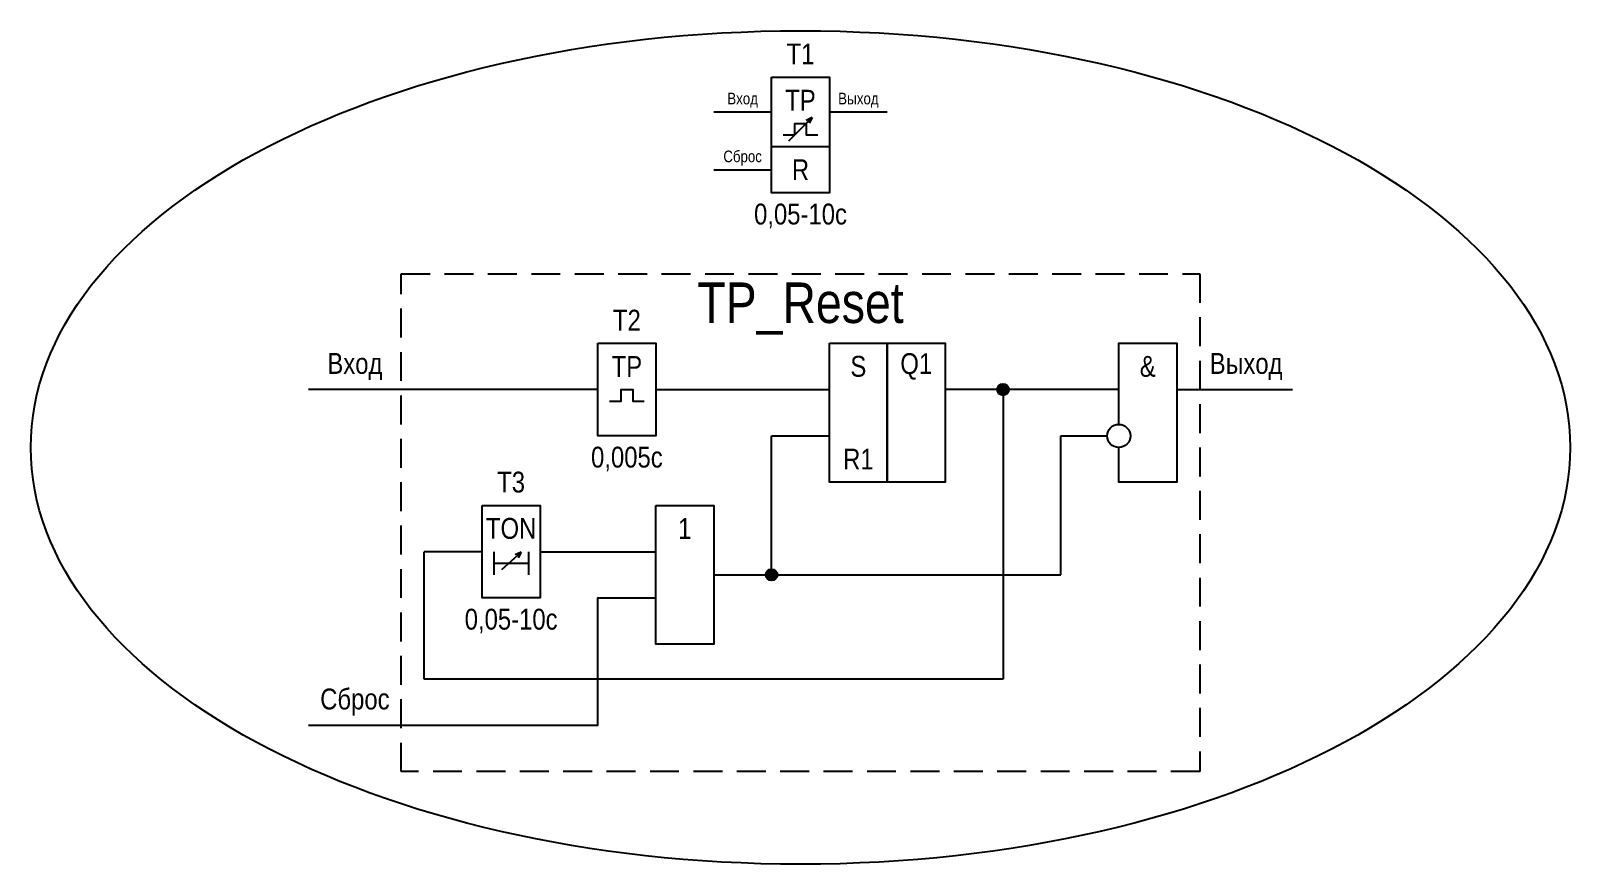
# Model space of a CAD drawing. Header units: millimetres. Extents: x -7300 to 495, y 0 to 1179.
# Drawn here: x 27 to 160, y 702 to 774 of the extents above; entities that cross this region are included whole.
import ezdxf

# ---------------------------------------------------------------- set-up
doc = ezdxf.new("R2010")
doc.units = ezdxf.units.MM
doc.linetypes.add('штриховая2', pattern=[0.375, 0.25, -0.125])
doc.styles.add('2.5_Gost_RD', font='ARIALN.TTF', dxfattribs={"height": 2.5})
doc.styles.add('3.5_Gost_RD', font='ARIALN.TTF', dxfattribs={"height": 3.5})

msp = doc.modelspace()

# ---------------------------------------------------------------- texts
at = {"ltscale": 100, "attachment_point": 5, "style": '2.5_Gost_RD'}
for s, insert, char_height, width in [('T1', (93.5, 772), 1.8, 5), ('TP', (93.5, 768), 1.8, 5), ('Вход', (88.5, 768), 1, 5), ('Выход', (98.5, 768), 1, 5), ('Сброс', (88.5, 763), 1, 5), ('R', (93.5, 762), 1.8, 5), ('0,05-10с', (93.5, 758), 1.8, 5), ('T2', (78.5, 749), 1.8, 5), ('Вход', (55, 745), 1.8, 8), ('Q1', (103.5, 745), 1.8, 5), ('Выход', (132, 745), 1.8, 8), ('TP', (78.5, 745), 1.8, 5), ('S', (98.5, 745), 1.8, 5), ('&', (123.5, 745), 1.8, 5), ('0,005с', (78.5, 737), 1.8, 5), ('R1', (98.5, 737), 1.8, 5), ('T3', (68.5, 735), 1.8, 5), ('TON', (68.5, 731), 1.8, 5), ('1', (83.5, 731), 1.8, 5), ('0,05-10с', (68.5, 723), 1.8, 5), ('Сброс', (55, 716), 1.8, 8)]:
    msp.add_mtext(s, dxfattribs=dict(at, insert=insert, char_height=char_height, width=width))
at = {"color": 30, "ltscale": 100, "insert": (93.5, 750), "char_height": 3.5, "width": 69, "attachment_point": 5, "style": '3.5_Gost_RD'}
msp.add_mtext('{\\C3;ТР_Reset}', dxfattribs=at)

# ---------------------------------------------------------------- blocks, each defined once
blk = doc.blocks.new('Точка')
at = {"ltscale": 100}
h = blk.add_hatch(color=256, dxfattribs=at)
h.dxf.hatch_style = 1
edge = h.paths.add_edge_path()
edge.add_arc((0, 0), 0.5, 0, 360)
blk.add_circle((0, 0), 0.5, dxfattribs=at)

# ---------------------------------------------------------------- linework, layer by layer
at = {"ltscale": 100}
for p, q in [((92.5, 764.5), (94.5, 766.5)), ((94.5, 766.5), (93.99, 766.25)), ((94.5, 766.5), (94.26, 766.02)), ((96, 767), (101, 767)), ((76, 743), (51, 743)), ((81, 743), (96, 743)), ((121, 743), (106, 743)), ((111, 743), (111, 718)), ((126, 743), (136, 743)), ((91, 727), (91, 739)), ((91, 739), (96, 739)), ((116, 727), (116, 739)), ((116, 739), (120, 739)), ((66, 729), (61, 729)), ((61, 718), (61, 729)), ((71, 729), (71, 729)), ((71, 729), (81, 729)), ((86, 727), (116, 727)), ((111, 718), (61, 718))]:
    msp.add_line(p, q, dxfattribs=at)
at = {"color": 3, "ltscale": 100}
msp.add_line((86, 762), (91, 762), dxfattribs=at)
at = {"color": 7, "ltscale": 100}
for p, q in [((67.7, 727.46), (69.37, 728.95)), ((69.37, 728.95), (68.85, 728.73)), ((69.37, 728.95), (69.11, 728.48))]:
    msp.add_line(p, q, dxfattribs=at)
at = {"ltscale": 100}
for points in [[(91, 770), (96, 770), (96, 760), (91, 760)], [(91, 764), (96, 764), (96, 760), (91, 760)], [(76, 747), (81, 747), (81, 739), (76, 739)], [(96, 747), (101, 747), (101, 735), (96, 735)], [(101, 747), (106, 747), (106, 735), (101, 735)], [(66, 733), (71, 733), (71, 725), (66, 725)], [(81, 733), (86, 733), (86, 721), (81, 721)]]:
    msp.add_lwpolyline(points, close=True, dxfattribs=at)
for points in [[(86, 767), (91, 767)], [(92, 765), (93, 765), (93, 766), (94, 766), (94, 765), (95, 765)], [(121, 740), (121, 747), (126, 747), (126, 735), (121, 735), (121, 738)], [(77, 742), (78, 742), (78, 743), (79, 743), (79, 742), (80, 742)], [(67, 729), (67, 727)], [(70, 729), (70, 727)], [(67, 728), (70, 728)], [(51, 714), (76, 714), (76, 725), (81, 725)]]:
    msp.add_lwpolyline(points, dxfattribs=at)
at = {"linetype": 'штриховая2', "ltscale": 10}
msp.add_lwpolyline([(59, 753), (128, 753), (128, 710), (59, 710)], close=True, dxfattribs=at)
at = {"ltscale": 100}
msp.add_circle((121, 739), 1, dxfattribs=at)
at = {"color": 3, "ltscale": 100}
msp.add_ellipse((93.5, 738), major_axis=(-66.5, 0), ratio=0.541353, dxfattribs=at)

# ---------------------------------------------------------------- block references
at = {"color": 2, "ltscale": 100}
for p in [(111, 743), (91, 727)]:
    msp.add_blockref('Точка', p, dxfattribs=at)

msp.set_redraw_order([(e.dxf.handle, doc.entitydb.next_handle()) for e in msp.query("TEXT MTEXT ATTDEF DIMENSION ARC_DIMENSION")])  # texts and dimensions are drawn at this point

doc.saveas('drawing.dxf')
